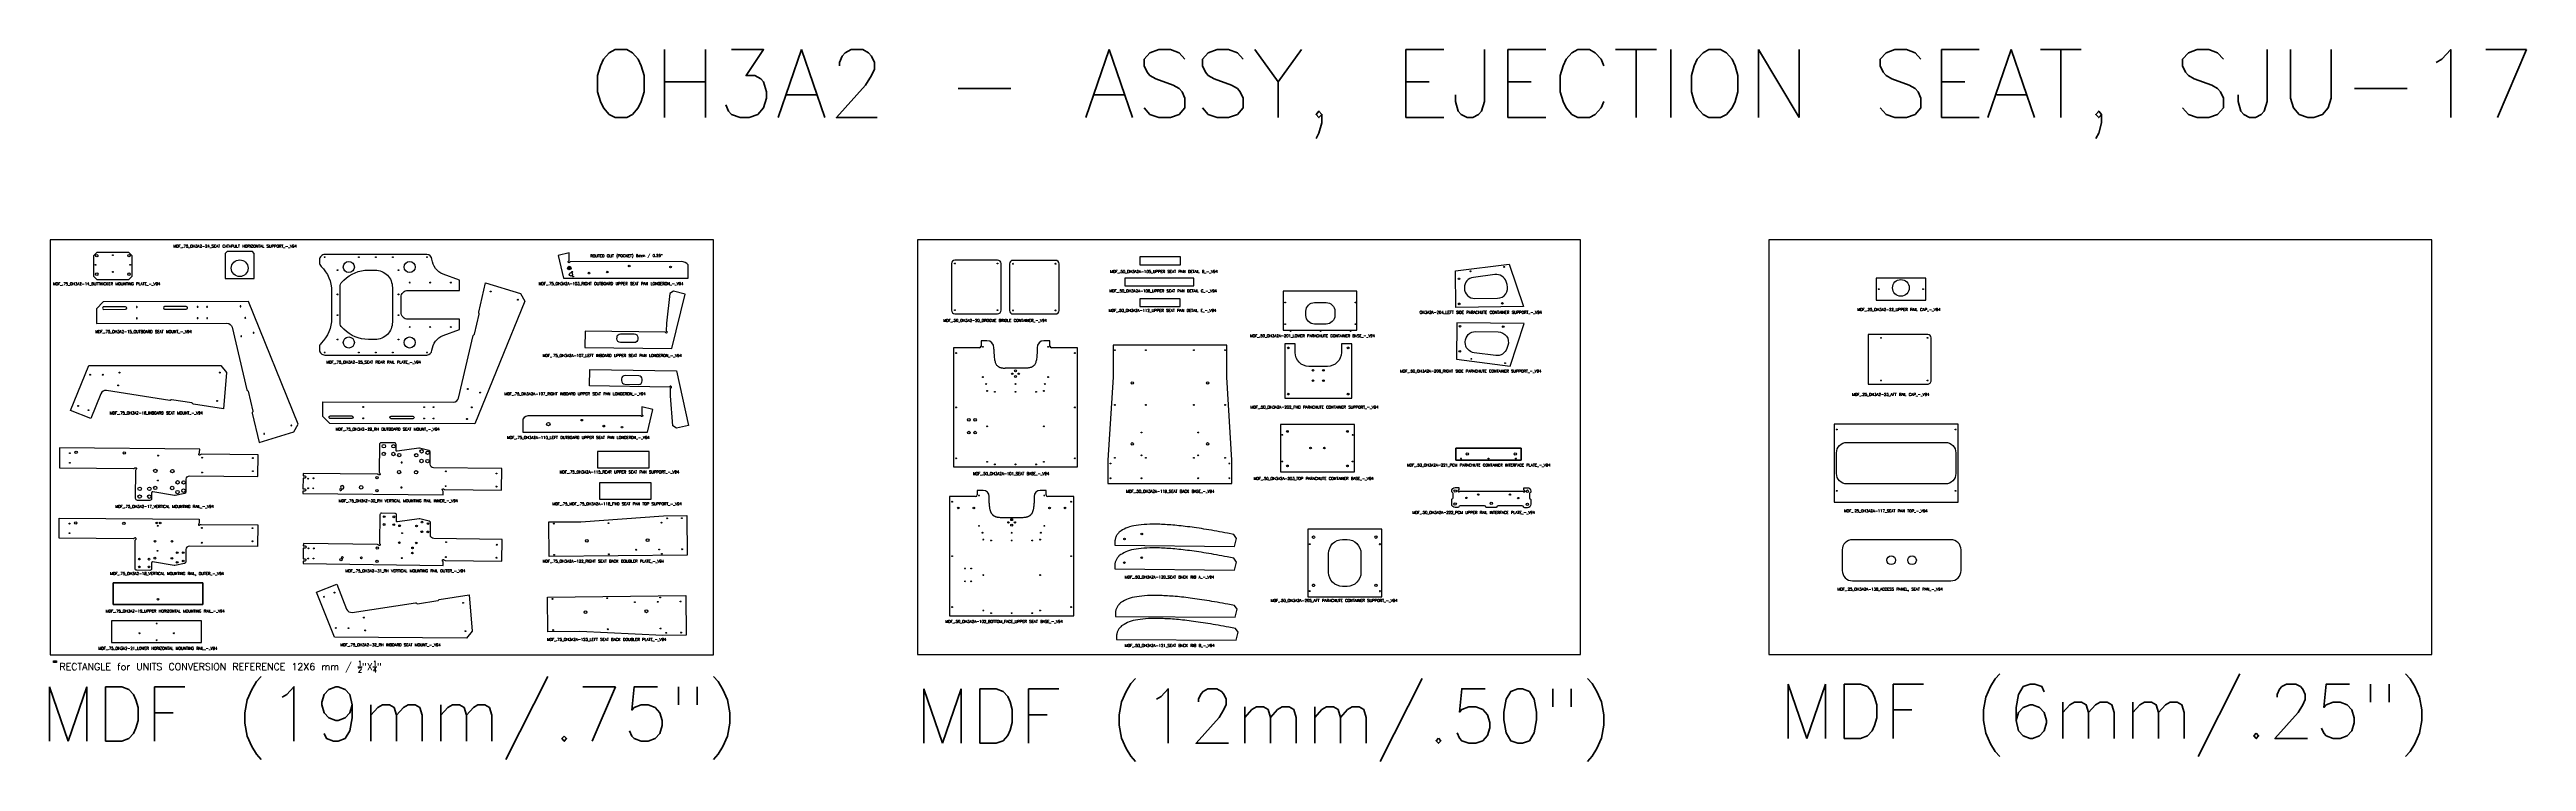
# Model space of a CAD drawing. Header units: millimetres. Extents: x 2758 to 41047, y 670 to 17125.
# Drawn here: x 12889 to 21997, y 810 to 3425 of the extents above; entities that cross this region are included whole.
import ezdxf

# ---------------------------------------------------------------- set-up
doc = ezdxf.new("R2010")
doc.units = ezdxf.units.MM
doc.styles.get("Standard").update_dxf_attribs({"font": 'txt.shx'})

msp = doc.modelspace()

# ---------------------------------------------------------------- linework, layer by layer
for p, q in [((16307.9, 2329.1), (16212.6, 2329.1)), ((16212.6, 2329.1), (16212.6, 1891.3)), ((16335.9, 2354.9), (16314.2, 2354.9)), ((16314.2, 2354.9), (16314.2, 2335.5)), ((16361.3, 2324.4), (16361.3, 2329.5)), ((16520.1, 2329.5), (16520.1, 2324.4)), ((16567.2, 2354.9), (16545.5, 2354.9)), ((16567.2, 2335.5), (16567.2, 2354.9)), ((16668.8, 2329.1), (16573.6, 2329.1)), ((16668.8, 1891.3), (16668.8, 2329.1)), ((16478.8, 2254.6), (16402.6, 2254.6)), ((18299.9, 1960.5), (18059.9, 1960.5)), ((18059.9, 1960.5), (18059.9, 1915.8)), ((18059.9, 1915.8), (18077.8, 1915.8)), ((18077.2, 1916.1), (18081.3, 1916.1)), ((18080.6, 1915.8), (18299.9, 1915.8)), ((18299.9, 1915.8), (18299.9, 1960.5)), ((16212.6, 1891.3), (16668.8, 1891.3)), ((16293.8, 1782.7), (16198.6, 1782.7)), ((16198.6, 1782.7), (16198.6, 1345)), ((16321.9, 1805.3), (16300.2, 1805.3)), ((16300.2, 1805.3), (16300.2, 1789.1)), ((16344.1, 1778), (16344.1, 1783.1)), ((16509.2, 1783.1), (16509.2, 1778)), ((16553.2, 1805.3), (16531.5, 1805.3)), ((16553.2, 1789.1), (16553.2, 1805.3)), ((16654.8, 1782.7), (16559.5, 1782.7)), ((16654.8, 1345), (16654.8, 1782.7)), ((16464.8, 1705), (16388.6, 1705)), ((17243.7, 1643.3), (17219.8, 1648)), ((17253.3, 1629.1), (17243.7, 1643.3)), ((16806.2, 1614.7), (16806.1, 1604.1)), ((16806.1, 1604.1), (17246.1, 1599.6)), ((17243.3, 1556.3), (17219.4, 1561)), ((17252.9, 1542.1), (17243.3, 1556.3)), ((17246.1, 1599.6), (17253.3, 1629.1)), ((16805.7, 1527.7), (16805.6, 1517.1)), ((16805.6, 1517.1), (17245.7, 1512.6)), ((17245.7, 1512.6), (17252.9, 1542.1)), ((17245.7, 1382.7), (17221.8, 1387.3)), ((17255.4, 1368.5), (17245.7, 1382.7)), ((17248.3, 1339), (17255.4, 1368.5)), ((16198.6, 1345), (16654.8, 1345)), ((16808.3, 1352.4), (16808.2, 1341.7)), ((16808.2, 1341.7), (17248.3, 1339)), ((17249.6, 1298.2), (17225.7, 1302.8)), ((17259.3, 1284.1), (17249.6, 1298.2)), ((17252.2, 1254.5), (17259.3, 1284.1)), ((16812.2, 1267.9), (16812.2, 1257.2)), ((16812.2, 1257.2), (17252.2, 1254.5))]:
    msp.add_line(p, q)
at = {"color": 0, "linetype": 'ByBlock', "lineweight": -2}
for points in [[(15330, 1201.7), (15330, 2725.7), (12891.6, 2725.7), (12891.6, 1201.7)], [(18518.3, 1202), (18518.3, 2726), (16079.9, 2726), (16079.9, 1202)], [(21649.1, 1202), (21649.1, 2726), (19210.7, 2726), (19210.7, 1202)]]:
    msp.add_lwpolyline(points, close=True, dxfattribs=at)
for points in [[(13193, 2592.9), (13193, 2666.4), (13180.3, 2679.1), (13063, 2679.1), (13050.3, 2666.4), (13050.3, 2592.9), (13063, 2580.2), (13180.3, 2580.2)], [(13634.7, 2682.3), (13541.5, 2682.3), (13535.1, 2675.9), (13535.1, 2583.4), (13641.1, 2583.4), (13641.1, 2675.9)], [(17047.4, 2663.1), (16898.2, 2663), (16898.2, 2634.4), (17047.4, 2634.5)], [(17096.1, 2556.9), (17096.1, 2585.5), (16843.1, 2585.5), (16843.1, 2556.9)], [(18058.9, 2611.5), (18256.6, 2636.9), (18308.6, 2480.4), (18060.4, 2477.7)], [(19787.5, 2504.7), (19787.5, 2584.4), (19605.3, 2584.4), (19605.3, 2504.7)], [(17046.6, 2509.2), (16897.4, 2509), (16897.4, 2480.4), (17046.6, 2480.6)], [(17424.5, 2394.4), (17695.8, 2394.4), (17695.8, 2537.1), (17424.5, 2537.1)], [(18061.9, 2287.4), (18259.6, 2262), (18311.6, 2418.5), (18063.4, 2421.2)], [(16780.5, 1916.9), (16780.5, 1830.8), (17236.7, 1830.8), (17236.7, 1916.9), (17217.6, 2221.7), (17217.6, 2339.4), (16799.5, 2339.4), (16799.5, 2221.7)], [(17686.7, 2047.4), (17415.4, 2047.4), (17415.4, 1873.4), (17686.7, 1873.4)], [(19450.9, 2048.3), (19450.9, 1762.5), (19907.1, 1762.5), (19907.1, 2048.3)], [(15093.2, 1888.3), (15093.2, 1948.6), (14903.8, 1948.6), (14903.8, 1888.3)], [(18059.9, 1915.8), (18059.9, 1960.5), (18299.9, 1960.5), (18299.9, 1915.8)], [(15100.6, 1772.8), (15100.6, 1833.2), (14911.1, 1833.2), (14911.1, 1772.8)], [(14725.5, 1562.3), (14724.3, 1689.3), (14842, 1690.3), (15146.6, 1712.1), (15232.7, 1712.9), (15234, 1566.9)], [(17515.9, 1414.6), (17787.3, 1414.6), (17787.3, 1662.8), (17515.9, 1662.8)], [(13453.1, 1466.2), (13122.2, 1466.2), (13122.2, 1386.4), (13453.1, 1386.4)], [(13122.2, 1466.2), (13453.1, 1466.2), (13453.1, 1386.4), (13122.2, 1386.4)], [(14721.3, 1285.7), (14719.6, 1412.7), (15228.1, 1419.6), (15230.1, 1273.6), (15144, 1272.4), (14839, 1287.3)], [(13448.2, 1325.9), (13117.2, 1325.9), (13117.2, 1246.1), (13448.2, 1246.1)], [(12902.8, 1178.7), (12914.8, 1178.7), (12914.8, 1172.7), (12902.8, 1172.7)]]:
    msp.add_lwpolyline(points, close=True)
for points in [[(14181.4, 2459.6), (14181.4, 2514.7, -0.414214), (14206.8, 2540.1), (14396.4, 2540.1), (14396.4, 2578.2), (14336.6, 2600, -0.291975), (14295, 2654.2, 0.389411), (14276.1, 2671.7), (13900.6, 2671.7, 0.414214), (13881.5, 2652.6), (13881.5, 2642, 0.203092), (13887.3, 2628.3, -0.203092), (13926, 2537.1), (13926, 2437.2, -0.203092), (13887.3, 2346, 0.203092), (13881.5, 2332.3), (13881.5, 2321.7, 0.414214), (13900.6, 2302.6), (14276.1, 2302.6, 0.389411), (14295, 2320, -0.291975), (14336.6, 2374.3), (14396.4, 2396.1), (14396.4, 2434.2), (14206.8, 2434.2, -0.414214)], [(14778.5, 2584.5), (15237, 2585.5), (15236.9, 2633.7, 0.22916), (15212, 2645.7), (14802.4, 2644.9, -2.414214), (14799.2, 2648.1), (14799.2, 2677.8), (14758.9, 2668.3)], [(16374.8, 2651.2), (16218.1, 2651.2, 0.414214), (16205.4, 2638.5), (16205.4, 2467, 0.414214), (16218.1, 2454.3), (16374.8, 2454.3, 0.414214), (16387.5, 2467), (16387.5, 2638.5, 0.414214)], [(16588.2, 2650.2), (16431.5, 2650.2, 0.414214), (16418.8, 2637.5), (16418.8, 2466.1, 0.414214), (16431.5, 2453.4), (16588.2, 2453.4, 0.414214), (16600.9, 2466.1), (16600.9, 2637.5, 0.414214)], [(14446.7, 2374.2, -0.298216), (14449.2, 2376.6, 0.298216), (14451.7, 2379), (14469.1, 2453.2, 0.298217), (14467.9, 2456.4, -0.298214), (14466.8, 2459.7), (14492.3, 2568.4), (14620.5, 2529.2), (14636, 2500.2), (14452.8, 2050), (13919.4, 2051.4), (13894, 2076.8), (13894.2, 2131.2), (14374.1, 2130, 0.348806), (14392.7, 2144.7)], [(13961.4, 2567.4), (13971.3, 2577.3, -0.198912), (14061.1, 2614.5), (14086.1, 2614.5, -0.414214), (14149.6, 2551), (14149.6, 2423.3, -0.414214), (14086.1, 2359.8), (14061.1, 2359.8, -0.198912), (13971.3, 2397), (13961.4, 2406.9, -0.198912), (13957.7, 2415.8), (13957.7, 2558.5, -0.198912)], [(18091.3, 2549.8), (18091.4, 2547.9, 0.414214), (18129.9, 2510.2), (18212.6, 2511.1, 0.508159), (18248.3, 2561.2), (18244.6, 2572.3, 0.358724), (18203.6, 2598.1), (18124.6, 2588, 0.380425)], [(13613.8, 2175, 0.298216), (13616.3, 2172.6, -0.298216), (13618.9, 2170.2), (13636.3, 2096, -0.298217), (13635.1, 2092.7, 0.298214), (13633.9, 2089.5), (13659.5, 1980.8), (13787.7, 2019.9), (13803.2, 2049), (13619.9, 2499.2), (13086.5, 2497.8), (13061.2, 2472.3), (13061.3, 2417.9), (13541.3, 2419.2, -0.348806), (13559.9, 2404.5)], [(13088.5, 2470.4), (13167.9, 2470.6, 0.9995), (13167.8, 2480.1), (13088.5, 2479.9, 1.0005)], [(13211.2, 2479.1, 1.002295), (13208, 2479.1, 1.002295)], [(13312.1, 2471), (13391.5, 2471.2, 1.0005), (13391.5, 2480.7), (13312.1, 2480.5, 0.9995)], [(13431.6, 2479.6, 1), (13434.8, 2479.7, 1)], [(13466.6, 2479.7, 1), (13469.7, 2479.7, 1)], [(13592.7, 2481.5, 1.002295), (13589.6, 2481.5, 1.002295)], [(14512.4, 2536.2, -1.002295), (14509.3, 2536.2, -1.002295)], [(14609.3, 2505.7, -1), (14612.4, 2505.7, -1)], [(15169.1, 2528.9), (15157.1, 2419.5), (15156.7, 2389.8, -2.414214), (15153.5, 2386.6), (14858.3, 2390), (14857.6, 2329.7), (15176.8, 2326), (15225.9, 2526.6), (15182.7, 2537.1)], [(17583.2, 2416.2), (17540.4, 2416.2, -0.414214), (17508.7, 2447.9), (17508.7, 2463.7, -0.414214), (17540.4, 2495.4), (17583.2, 2495.4, -0.414214), (17615, 2463.7), (17615, 2447.9, -0.414214)], [(13211.3, 2437.4, 1.002295), (13208.1, 2437.4, 1.002295)], [(13431.7, 2437.9, 1), (13434.9, 2438, 1)], [(13466.7, 2438, 1), (13469.8, 2438, 1)], [(13595.3, 2371.5, 1.002295), (13592.1, 2371.5, 1.002295)], [(13610.1, 2438.8, 1.002295), (13606.9, 2438.8, 1.002295)], [(13640.7, 2384.6, 1.002295), (13637.6, 2384.6, 1.002295)], [(14988.3, 2380.6), (15039.1, 2380, -0.414214), (15051.7, 2367.2), (15051.6, 2360.8, -0.414214), (15038.8, 2348.3), (14988, 2348.8, -0.414214), (14975.4, 2361.7), (14975.5, 2368, -0.414214)], [(18094.3, 2349.2), (18094.4, 2351, -0.414214), (18132.9, 2388.7), (18215.6, 2387.8, -0.508159), (18251.3, 2337.7), (18247.6, 2326.6, -0.358724), (18206.6, 2300.8), (18127.6, 2310.9, -0.380425)], [(19576.1, 2196.1), (19793.5, 2196.1, 0.45804), (19807.9, 2208.8), (19807.9, 2365.6, 0.371185), (19795.2, 2378.3), (19576.1, 2378.3)], [(17677, 2143.7), (17677, 2343.5), (17638.9, 2343.5), (17638.9, 2311.8, -0.414214), (17588.1, 2261), (17519.7, 2261, -0.414214), (17468.9, 2311.8), (17468.9, 2343.5), (17430.8, 2343.5), (17430.8, 2143.7)], [(13415, 2124.4, 0.298217), (13412.5, 2126.7), (13337.2, 2138.5, 0.298217), (13334, 2137.1, -0.298217), (13330.8, 2135.6), (13097.9, 2172.2, 0.348806), (13077.3, 2160.5), (13040.5, 2069.3), (12966.5, 2099.2), (13032.9, 2263.5), (13518.9, 2263.5), (13540, 2238.2), (13527.9, 2104.7), (13417.6, 2122, -0.298217)], [(15181.2, 2042.4), (15172, 2152.1), (15172.5, 2181.8, 2.414214), (15169.4, 2185.1), (14874.1, 2189.5), (14875, 2249.9), (15194.3, 2245), (15238, 2043.2), (15194.5, 2033.8)], [(15004.4, 2195.5), (15055.2, 2194.7, 0.414214), (15068.1, 2207.2), (15068.2, 2213.6, 0.414214), (15055.7, 2226.5), (15004.9, 2227.2, 0.414214), (14992, 2214.7), (14991.9, 2208.4, 0.414214)], [(14044.1, 2111.8, -1.002295), (14040.9, 2111.8, -1.002295)], [(14264.6, 2111.2, -1), (14267.7, 2111.2, -1)], [(14299.5, 2111.1, -1), (14302.7, 2111.1, -1)], [(14428.1, 2177.7, -1.002295), (14425, 2177.7, -1.002295)], [(14442.9, 2110.4, -1.002295), (14439.8, 2110.4, -1.002295)], [(14473.6, 2164.6, -1.002295), (14470.4, 2164.6, -1.002295)], [(14629.6, 2019.1), (15088, 2018.8), (15107.6, 2102.6), (15067.3, 2112), (15067.2, 2082.3, -2.414214), (15064.1, 2079.2), (14654.5, 2079.4, 0.22916), (14629.6, 2067.4)], [(13679.6, 2013, 1.002295), (13676.4, 2012.9, 1.002295)], [(13776.4, 2043.4, 1), (13779.6, 2043.4, 1)], [(13921.3, 2078.8), (14000.7, 2078.6, -0.9995), (14000.7, 2069.1), (13921.3, 2069.3, -1.0005)], [(14044, 2070.1, -1.002295), (14040.8, 2070.1, -1.002295)], [(14145, 2078.2), (14224.4, 2078, -1.0005), (14224.3, 2068.5), (14145, 2068.7, -0.9995)], [(14264.5, 2069.5, -1), (14267.6, 2069.5, -1)], [(14299.4, 2069.5, -1), (14302.6, 2069.4, -1)], [(14425.6, 2067.7, -1.002295), (14422.4, 2067.7, -1.002295)], [(17420.1, 2009.3, -1), (17423.3, 2009.3, -1)], [(17437.6, 2022, -1), (17443.9, 2022, -1)], [(17658.2, 2022, -1), (17664.5, 2022, -1)], [(17679, 2009.1, -1), (17682.2, 2009.1, -1)], [(13205, 1878.6), (13204.2, 1776.4, 0.414214), (13210.5, 1770), (13258.8, 1769.6, 0.414214), (13265.2, 1775.9), (13265.4, 1797.6, -0.461006), (13269.1, 1800.7), (13348.5, 1787.4, 0.096289), (13350.9, 1787.5), (13386.2, 1795.3, 0.349216), (13391.1, 1801.5), (13391.5, 1846.1, -0.414214), (13404.3, 1858.7), (13655.1, 1856.7), (13655.7, 1936.5), (13447.8, 1938.2, 0.213422), (13443, 1936.1, -1.05728), (13438.6, 1940.6, 0.213422), (13440.8, 1945.3), (13440.9, 1957.3), (12925.7, 1961.4), (12925.1, 1887.9), (13198, 1885.8, 0.213422), (13202.7, 1887.8, -1.05728), (13207.2, 1883.3, 0.213422)], [(13821.1, 1859.3), (13827.5, 1859.2, -1), (13827.4, 1850.5), (13821, 1850.5), (13820.7, 1811.2), (13827, 1811.2, -1), (13826.9, 1802.4), (13820.6, 1802.5), (13820.5, 1794.2), (14335.7, 1789.3), (14335.8, 1801.3, 0.213422), (14333.7, 1806, -1.05728), (14338.2, 1810.5, 0.213422), (14342.9, 1808.3), (14550.9, 1806.4), (14551.6, 1886.2), (14300.8, 1888.5, -0.414214), (14288.2, 1901.3), (14288.6, 1946, 0.349216), (14283.8, 1952.2), (14248.7, 1960.7, 0.096289), (14246.3, 1960.8), (14166.6, 1948.9, -0.461006), (14163, 1952.1), (14163.2, 1973.8, 0.414214), (14156.9, 1980.2), (14108.6, 1980.6, 0.414214), (14102.2, 1974.3), (14101.2, 1872.1, 0.213422), (14103.3, 1867.3, -1.05728), (14098.8, 1862.9, 0.213422), (14094.1, 1865.1), (13821.2, 1867.6)], [(17420.1, 1911.5, -1), (17423.3, 1911.5, -1)], [(17522.5, 1961, -1), (17528.8, 1961, -1)], [(17573.3, 1961, -1), (17579.6, 1961, -1)], [(17678.8, 1911.3, -1), (17682, 1911.3, -1)], [(19497.8, 1981.6), (19860.2, 1981.6, -0.414214), (19898.3, 1943.5), (19898.3, 1867.3, -0.414214), (19860.2, 1829.2), (19497.8, 1829.2, -0.414214), (19459.7, 1867.3), (19459.7, 1943.5, -0.414214)], [(13960.1, 1813.1, 3.781747), (13963.7, 1810.8, 5.711105)], [(14183.8, 1906.1, 1.298347), (14183.7, 1909.1, 1.298347)], [(17437.6, 1895.2, -1), (17443.9, 1895.2, -1)], [(17658.2, 1895.2, -1), (17664.5, 1895.2, -1)], [(14182.9, 1814.6, 1.297985), (14182.9, 1817.7, 1.297985)], [(18334.1, 1797.7, 0.298217), (18331.2, 1793.4), (18331.2, 1777.5, 0.298217), (18334, 1773.1, -0.298217), (18335.9, 1770.2), (18335.9, 1754.3, -0.414214), (18323.2, 1741.6), (18313.1, 1741.6, -0.317837), (18310.1, 1743.8, 0.317837), (18304.1, 1748), (18215.7, 1748.2, 0.317837), (18209.7, 1744, -0.317837), (18206.7, 1741.9), (18173.8, 1742, -0.317837), (18170.8, 1744.1, 0.317837), (18164.9, 1748.4), (18076.4, 1748.6, 0.317837), (18070.4, 1744.3, -0.317837), (18067.4, 1742.2), (18057.4, 1742.3, -0.414214), (18044.7, 1755), (18044.7, 1770.9, -0.298217), (18046.6, 1773.8, 0.298217), (18049.5, 1778.2), (18049.5, 1794, 0.298217), (18046.7, 1798.4, -0.298217), (18044.8, 1801.3), (18044.8, 1803, -0.414214), (18057.5, 1815.7), (18070.4, 1815.7), (18070.4, 1806.2, 2.414214), (18073.6, 1803), (18307.2, 1802.4, 2.414214), (18310.4, 1805.6), (18310.4, 1815.1), (18323.3, 1815.1, -0.414214), (18336, 1802.3), (18336, 1800.6, -0.298217)], [(13257.7, 1511.4), (13209.4, 1511.7, -0.414214), (13203.1, 1518.1), (13203.7, 1620.3, -0.213422), (13205.9, 1625, 1.05728), (13201.4, 1629.5, -0.213422), (13196.7, 1627.5), (12923.8, 1629.2), (12924.3, 1702.7), (13439.4, 1699.3), (13439.4, 1687.4, -0.213422), (13437.2, 1682.7, 1.05728), (13441.7, 1678.2, -0.213422), (13446.4, 1680.3), (13654.4, 1678.9), (13653.9, 1599.1), (13403, 1600.7, 0.414214), (13390.2, 1588.1), (13389.9, 1543.5, -0.349216), (13385, 1537.3), (13349.8, 1529.4, -0.096289), (13347.4, 1529.3), (13267.9, 1542.5, 0.461006), (13264.2, 1539.4), (13264, 1517.7, -0.414214)], [(13828.3, 1601.6, -1), (13828.2, 1592.8), (13821.8, 1592.9), (13821.2, 1553.6), (13827.6, 1553.5, -1), (13827.4, 1544.8), (13821.1, 1544.9), (13821, 1536.6), (14336.1, 1528.9), (14336.3, 1540.9, 0.213422), (14334.2, 1545.7, -1.05728), (14338.8, 1550.1, 0.213422), (14343.5, 1547.9), (14551.4, 1544.8), (14552.6, 1624.6), (14301.8, 1628.3, -0.414214), (14289.3, 1641.2), (14289.9, 1685.8, 0.349216), (14285.1, 1692.1), (14250.1, 1700.7, 0.096289), (14247.7, 1700.9), (14167.9, 1689.4, -0.461006), (14164.3, 1692.6), (14164.6, 1714.3, 0.414214), (14158.4, 1720.7), (14110.1, 1721.5, 0.414214), (14103.6, 1715.2), (14102.1, 1613, 0.213422), (14104.2, 1608.2, -1.05728), (14099.6, 1603.8, 0.213422), (14094.9, 1606), (13822.1, 1610), (13821.9, 1601.7)], [(17523.9, 1607.6, -1.002295), (17520.7, 1607.6, -1.002295)], [(17541.3, 1633.5, -1.001281), (17532.6, 1633.5, -1.001281)], [(17711.1, 1573.9), (17711.1, 1503.5, -0.414214), (17660.3, 1452.7), (17642.9, 1452.7, -0.414214), (17592.1, 1503.5), (17592.1, 1573.9, -0.414214), (17642.9, 1624.7), (17660.3, 1624.7, -0.414214)], [(17761.9, 1633.5, -1), (17770.6, 1633.5, -1)], [(17782.5, 1607.6, -1.000867), (17779.3, 1607.6, 1)], [(19480.7, 1510.4, 0.414214), (19518, 1473.1), (19880.4, 1473.1, 0.414214), (19917.8, 1510.4), (19917.8, 1586.6, 0.414214), (19880.4, 1624), (19518, 1624, 0.414214), (19480.7, 1586.6)], [(14321.9, 1404.9), (14432.4, 1421.3), (14443.4, 1287.8), (14422.1, 1262.6), (13936.1, 1266.4), (13871, 1431.3), (13945.2, 1460.6), (13981.3, 1369.1, 0.348806), (14001.8, 1357.2), (14235, 1392, -0.298217), (14238.2, 1390.5, 0.298217), (14241.4, 1389), (14316.7, 1400.3, 0.298217), (14319.3, 1402.6, -0.298217)], [(17541.3, 1456.6, -1.001281), (17532.6, 1456.6, -1.001281)], [(17761.9, 1456.6, -1), (17770.6, 1456.6, -1)], [(17523.9, 1435.5, -1.002295), (17520.7, 1435.5, -1.002295)]]:
    msp.add_lwpolyline(points, format="xyb", close=True)
msp.add_lwpolyline([(17779.3, 1435.5, 1), (17782.5, 1435.5)], format="xyb")
for centre, radius in [((13062.5, 2667.9), 4.56), ((13121.6, 2669.4), 1.59), ((13180.8, 2667.9), 4.56), ((13588.1, 2621.5), 30.8), ((13900.6, 2662.1), 1.59), ((13989.3, 2625.7), 20.3), ((14026, 2662.1), 1.59), ((14088.7, 2662.1), 1.59), ((14151.4, 2662.1), 1.59), ((14213, 2625.7), 20.3), ((14276.8, 2662.1), 1.59), ((13058.1, 2633.7), 1.59), ((13062.5, 2599.5), 4.56), ((13121.6, 2607.9), 1.59), ((13180.8, 2599.5), 4.56), ((13185.1, 2633.7), 1.59), ((13948.2, 2614.5), 1.59), ((14171.8, 2614.5), 1.59), ((14213.1, 2568.7), 1.59), ((14288.9, 2568.7), 1.59), ((14364.7, 2568.7), 1.59), ((14806, 2598.8), 6.35), ((14810.7, 2607.7), 1.73), ((14814.1, 2591), 1.73), ((14872.6, 2603.5), 2.98), ((14872.8, 2603.5), 2.98), ((14939.7, 2607.3), 2.98), ((15020.3, 2629.3), 2.98), ((15172.3, 2626), 2.98), ((16218.1, 2639), 1.59), ((16374.8, 2639), 1.59), ((16431.5, 2638), 1.59), ((16588.2, 2638), 1.59), ((18071.4, 2582.5), 2.98), ((18113.9, 2610.2), 1.59), ((18238, 2626.1), 1.59), ((19696.4, 2549.1), 30.8), ((13948.2, 2525.2), 1.59), ((14171.8, 2525.2), 1.59), ((16218.1, 2467.5), 1.59), ((16374.8, 2467.5), 1.59), ((16431.5, 2466.6), 1.59), ((16588.2, 2466.6), 1.59), ((17432.5, 2495.4), 1.59), ((17691.2, 2495.4), 1.59), ((18072.4, 2490.5), 2.98), ((18231.1, 2492.3), 2.98), ((19614.8, 2544.5), 1.59), ((19777.9, 2544.5), 1.59), ((13948.2, 2449), 1.59), ((13989.3, 2348.6), 20.3), ((14171.8, 2449), 1.59), ((14213, 2348.6), 20.3), ((14213.1, 2405.6), 1.59), ((14288.9, 2405.6), 1.59), ((14364.7, 2405.6), 1.59), ((17432.5, 2416.2), 1.59), ((17451.5, 2390.8), 1.59), ((17561.8, 2390.8), 1.59), ((17672.1, 2390.8), 1.59), ((17691.2, 2416.2), 1.59), ((18075.4, 2408.4), 2.98), ((18234.1, 2406.6), 2.98), ((13900.6, 2312.1), 1.59), ((13948.2, 2359.8), 1.59), ((14026, 2312.1), 1.59), ((14088.7, 2312.1), 1.59), ((14151.4, 2312.1), 1.59), ((14171.8, 2359.8), 1.59), ((14276.8, 2312.1), 1.59), ((16222.1, 2309.9), 1.59), ((16320.6, 2332.7), 1.59), ((16560.9, 2332.7), 1.59), ((16659.3, 2309.9), 1.59), ((16805.9, 2320.3), 1.59), ((16920.2, 2320.3), 1.59), ((17097, 2320.3), 1.59), ((17211.3, 2320.3), 1.59), ((17443.8, 2328.7), 3.17), ((17664, 2328.7), 3.18), ((18074.4, 2316.4), 2.98), ((18116.9, 2288.7), 1.59), ((19623.3, 2365.6), 1.59), ((19794.7, 2365.6), 1.59), ((13038.4, 2230.2), 1.59), ((13084.5, 2230.2), 1.59), ((13141.3, 2191.1), 1.59), ((13146.3, 2238.1), 1.59), ((13514.6, 2238.1), 1.59), ((16320.6, 2221.5), 1.59), ((16333.3, 2196.1), 1.59), ((16428.6, 2233.9), 2.46), ((16440.7, 2244.1), 3.57), ((16440.7, 2223.8), 3.57), ((16440.7, 2196.1), 1.59), ((16452.8, 2233.9), 2.46), ((16548.2, 2196.1), 1.59), ((16560.9, 2221.5), 1.59), ((16870, 2199.9), 4.36), ((17147.1, 2199.9), 4.36), ((17534.8, 2246.5), 3.17), ((17534.8, 2208.4), 3.17), ((17572.9, 2246.5), 3.18), ((17572.9, 2208.4), 3.18), ((18241, 2272.8), 1.59), ((19623.3, 2208.8), 1.59), ((19794.7, 2208.8), 1.59), ((12993.6, 2115.6), 1.59), ((13032.3, 2100), 1.59), ((13505.1, 2134), 1.59), ((16222.1, 2110.2), 1.59), ((16336.4, 2170.7), 1.59), ((16365, 2167.6), 1.59), ((16440.7, 2167.6), 1.59), ((16516.4, 2167.6), 1.59), ((16545, 2170.7), 1.59), ((16659.3, 2110.2), 1.59), ((16805.9, 2119.3), 1.59), ((16920.2, 2119.3), 1.59), ((17097, 2119.3), 1.59), ((17211.3, 2119.3), 1.59), ((17443.8, 2159.2), 3.17), ((17664, 2159.2), 3.18), ((14723, 2048.8), 6.35), ((14846.2, 2063.3), 2.98), ((14926.8, 2041.4), 2.98), ((14993.7, 2037.6), 2.98), ((16269, 2064.6), 4.76), ((16269, 2017.6), 4.76), ((16292, 2064.6), 4.76), ((16292, 2017.6), 4.76), ((16336.4, 2040.6), 1.59), ((16545, 2040.6), 1.59), ((16904.3, 2018.2), 1.59), ((17112.8, 2018.2), 1.59), ((19460.4, 2029.2), 1.59), ((19897.5, 2029.2), 1.59), ((12963.6, 1942), 1.59), ((12986.7, 1944.6), 4.36), ((13163.5, 1943.2), 4.36), ((13288, 1933.1), 1.59), ((13450.1, 1925.5), 1.59), ((13636.6, 1924), 1.59), ((14117.7, 1939.3), 6.35), ((14118, 1967.8), 6.35), ((14153.3, 1938.9), 6.35), ((14153.6, 1967.5), 6.35), ((14174.8, 1935), 6.35), ((14237.2, 1934.4), 6.35), ((14256.6, 1913.2), 6.35), ((14256.9, 1948.9), 6.35), ((14278.8, 1913), 6.35), ((14279.1, 1943.6), 6.35), ((16222.1, 1923.1), 1.59), ((16659.3, 1923.1), 1.59), ((16805.9, 1924.7), 1.59), ((16870, 1976.3), 4.36), ((16904.3, 1934), 1.59), ((16920.2, 1924.7), 1.59), ((17097, 1924.7), 1.59), ((17112.8, 1934), 1.59), ((17147.1, 1976.3), 4.36), ((17211.3, 1924.7), 1.59), ((18078.9, 1922.2), 1.59), ((18101.7, 1939.5), 4.36), ((18101.7, 1939.5), 4.36), ((18179.9, 1922.2), 1.59), ((18278.6, 1939.5), 4.36), ((18278.6, 1939.5), 4.36), ((18280.8, 1922.2), 1.59), ((12963.3, 1906.7), 1.59), ((13278, 1876.8), 6.35), ((13287.3, 1841.7), 1.59), ((13340.4, 1876.3), 6.35), ((13359.6, 1834.8), 6.35), ((13381.9, 1834.6), 6.35), ((13449.7, 1871.1), 1.59), ((13636.2, 1875.9), 1.59), ((13840.1, 1848.4), 1.59), ((13859.6, 1849.9), 1.59), ((14034.9, 1816.4), 6.35), ((14093.2, 1852.4), 4.36), ((14174.2, 1872.6), 6.35), ((14236.6, 1872), 6.35), ((14345.5, 1821), 1.59), ((14346, 1875.4), 1.59), ((14532.4, 1867.3), 1.59), ((16336.4, 1910.4), 1.59), ((16365, 1900.9), 1.59), ((16440.7, 1900.9), 1.59), ((16516.4, 1900.9), 1.59), ((16545, 1910.4), 1.59), ((16790, 1904.2), 1.59), ((16790, 1849.9), 1.59), ((16904.3, 1849.9), 1.59), ((17112.8, 1849.9), 1.59), ((17227.1, 1904.2), 1.59), ((17227.1, 1849.9), 1.59), ((13220.1, 1782.6), 6.35), ((13220.4, 1811.2), 6.35), ((13255.7, 1782.3), 6.35), ((13255.9, 1810.9), 6.35), ((13277.5, 1814.4), 6.35), ((13339.9, 1813.9), 6.35), ((13359.4, 1799.1), 6.35), ((13381.6, 1804.1), 6.35), ((13839.7, 1813), 1.59), ((13858.8, 1812.9), 1.59), ((14092.8, 1804.3), 4.36), ((14532, 1819.3), 1.59), ((16208.1, 1763.6), 1.59), ((16230.3, 1740.9), 2.98), ((16287.5, 1740.9), 2.98), ((16306.5, 1786.3), 1.59), ((16546.8, 1786.3), 1.59), ((16565.9, 1740.9), 2.98), ((16623, 1740.9), 2.98), ((16645.3, 1763.6), 1.59), ((18057.4, 1755), 4.36), ((18057.5, 1803), 4.36), ((18099, 1777.5), 2.46), ((18142.4, 1790.1), 2.46), ((18190.3, 1757.8), 4.36), ((18258.9, 1789.8), 2.46), ((18289.5, 1777), 2.46), ((18323.2, 1754.3), 4.36), ((18323.3, 1802.4), 4.36), ((19460.4, 1803.8), 1.59), ((19897.5, 1803.8), 1.59), ((12962, 1648), 1.59), ((12962.2, 1683.4), 1.59), ((12985.3, 1686), 4.36), ((13162.1, 1684.8), 4.36), ((13282.9, 1685.7), 2.98), ((13286.6, 1674.9), 1.59), ((13295.6, 1685.6), 2.98), ((13448.8, 1667.5), 1.59), ((13635.2, 1666.3), 1.59), ((14119, 1680), 3.17), ((14119.4, 1708.6), 3.17), ((14154.6, 1679.5), 3.17), ((14155, 1708.1), 3.17), ((14176, 1675.5), 3.17), ((14185.2, 1648), 1.59), ((14238.4, 1674.5), 3.17), ((14257.7, 1653.3), 3.17), ((14258.2, 1688.9), 3.17), ((14279.9, 1652.9), 3.17), ((14280.4, 1683.5), 3.17), ((14743.4, 1683.1), 1.59), ((14944.4, 1684.9), 1.59), ((15139.1, 1686.7), 1.59), ((15159.4, 1702.7), 1.59), ((15213.7, 1703.2), 1.59), ((16306.5, 1675.2), 1.59), ((16319.2, 1649.8), 1.59), ((16414.6, 1687.5), 2.46), ((16426.7, 1697.7), 3.57), ((16426.7, 1677.4), 3.57), ((16426.7, 1649.8), 1.59), ((16438.8, 1687.5), 2.46), ((16534.1, 1649.8), 1.59), ((16546.8, 1675.2), 1.59), ((16905.2, 1645.1), 2.98), ((13219.2, 1552.9), 3.17), ((13254.7, 1552.7), 3.17), ((13276.3, 1556.3), 3.17), ((13276.7, 1618.6), 3.17), ((13286, 1583.5), 1.59), ((13338.7, 1555.9), 3.17), ((13339.1, 1618.2), 3.17), ((13358.4, 1576.7), 3.17), ((13380.4, 1546), 3.17), ((13380.6, 1576.6), 3.17), ((13448.4, 1613.1), 1.59), ((13634.9, 1618.3), 1.59), ((13840.3, 1555.3), 1.59), ((13841.3, 1592.4), 1.59), ((13859.3, 1555.1), 1.59), ((13860.4, 1592.1), 1.59), ((13960.4, 1550.4), 4.36), ((13965.6, 1558.7), 3.18), ((14035.5, 1557.6), 3.17), ((14093.3, 1545.2), 4.36), ((14094, 1593.3), 4.36), ((14175.1, 1613.1), 3.17), ((14183.9, 1556.6), 1.59), ((14223.2, 1575), 2.98), ((14223.5, 1594.1), 2.98), ((14237.5, 1612.2), 3.17), ((14346.1, 1560.5), 1.59), ((14346.9, 1614.9), 1.59), ((14532.6, 1557.8), 1.59), ((14533.3, 1605.8), 1.59), ((14744.5, 1568.8), 1.59), ((14864.4, 1620.1), 5.16), ((14945.5, 1570.6), 1.59), ((15046.4, 1587.4), 1.59), ((15088, 1622.1), 5.16), ((15130.6, 1588.2), 1.59), ((15140.1, 1572.4), 1.59), ((15214.7, 1588.9), 1.59), ((16208.1, 1563.8), 1.59), ((16322.4, 1624.4), 1.59), ((16351, 1621.2), 1.59), ((16426.7, 1621.2), 1.59), ((16502.4, 1621.2), 1.59), ((16531, 1624.4), 1.59), ((16645.3, 1563.8), 1.59), ((16841.6, 1626.9), 2.98), ((16904.8, 1558.1), 2.98), ((19661.1, 1548.5), 15.9), ((19737.3, 1548.5), 15.9), ((13219, 1524.3), 3.17), ((13254.6, 1524.1), 3.17), ((13358.2, 1541.1), 3.17), ((16255, 1518.2), 1.6), ((16255, 1471.2), 1.6), ((16278, 1471.2), 1.6), ((16278, 1518.2), 1.35), ((16322.4, 1494.2), 1.59), ((16531, 1494.2), 1.59), ((16841.1, 1539.9), 2.98), ((13287.6, 1405.5), 3.17), ((13287.6, 1405.5), 3.17), ((13898, 1414.6), 1.59), ((13936.8, 1429.9), 1.59), ((14409.3, 1392.2), 1.59), ((14738.7, 1406.6), 1.59), ((14939.7, 1409.3), 1.59), ((15041, 1394.8), 1.59), ((15083.4, 1361.1), 5.16), ((15125.2, 1396), 1.59), ((15134.3, 1412), 1.59), ((15209.3, 1397.1), 1.59), ((16208.1, 1376.7), 1.59), ((16645.3, 1376.7), 1.59), ((13219.2, 1280.5), 1.59), ((13282.7, 1316.2), 1.59), ((13346.2, 1280.5), 1.59), ((13941.9, 1299.7), 1.59), ((13987.9, 1299.3), 1.59), ((14045, 1338), 1.59), ((14049.7, 1290.9), 1.59), ((14418, 1288.1), 1.59), ((14740.3, 1292.3), 1.59), ((14859.8, 1358.1), 5.16), ((14941.3, 1295), 1.59), ((15135.9, 1297.7), 1.59), ((15156.6, 1282.1), 1.59), ((15210.9, 1282.8), 1.59), ((16322.4, 1364), 1.59), ((16351, 1354.5), 1.59), ((16426.7, 1354.5), 1.59), ((16502.4, 1354.5), 1.59), ((16531, 1364), 1.59), ((13282.7, 1254.7), 1.59)]:
    msp.add_circle(centre, radius)
at = {"color": 2}
msp.add_circle((14800, 2622.2), 6.35, dxfattribs=at)
at = {"linetype": 'Continuous'}
msp.add_circle((14800, 2622.2), 2.81, dxfattribs=at)
for centre, radius, start, end in [((16307.9, 2335.5), 6.35, 270, 0), ((16335.9, 2329.5), 25.4, 0, 90), ((16545.5, 2329.5), 25.4, 90, 180), ((16573.6, 2335.5), 6.35, 180, 270), ((16293.8, 1789.1), 6.35, 270, 0), ((16321.9, 1783.1), 22.2, 0, 90), ((16531.5, 1783.1), 22.2, 90, 180), ((16559.5, 1789.1), 6.35, 180, 270)]:
    msp.add_arc(centre, radius, start, end)
for centre, start, end in [((17780.9, 1607.6), 0.04965, 179.95035), ((17780.9, 1435.5), 360, 180)]:
    msp.add_arc(centre, 1.59, start, end, dxfattribs=at)
for points, weights in [([(16361.3, 2324.4), (16361.3, 2254.6), (16402.6, 2254.6)], [1, 1.5, 1]), ([(16520.1, 2324.4), (16520.1, 2254.6), (16478.8, 2254.6)], [1, 1.5, 1]), ([(18077.2, 1916.1), (18077.5, 1915.9), (18077.8, 1915.8)], [5.0649472237, 5.13848207353, 5.18924282481]), ([(18080.6, 1915.8), (18080.9, 1915.9), (18081.3, 1916.1)], [5.18924282481, 5.13848207353, 5.0649472237])]:
    msp.add_rational_spline(points, weights, degree=2)
for points, knots in [([(16388.6, 1705), (16386.5, 1705), (16384.4, 1705.1), (16382.4, 1705.2), (16381.3, 1705.3), (16380.3, 1705.4), (16379.3, 1705.5), (16378.2, 1705.6), (16377.2, 1705.7), (16376.2, 1705.9), (16375.2, 1706), (16374.1, 1706.2), (16373.1, 1706.5), (16372.1, 1706.7), (16371.1, 1706.9), (16370.1, 1707.2), (16369.6, 1707.4), (16369.1, 1707.6), (16368.6, 1707.7), (16368.1, 1707.9), (16367.6, 1708.1), (16367.2, 1708.3), (16366.2, 1708.7), (16365.2, 1709.1), (16364.3, 1709.6), (16363.4, 1710), (16362.5, 1710.6), (16361.6, 1711.1), (16361.2, 1711.4), (16360.8, 1711.7), (16360.3, 1712), (16359.9, 1712.4), (16359.5, 1712.7), (16359.1, 1713), (16358.3, 1713.7), (16357.6, 1714.4), (16356.9, 1715.1), (16356.1, 1715.9), (16355.5, 1716.7), (16354.8, 1717.5), (16354.5, 1717.9), (16354.2, 1718.4), (16353.9, 1718.8), (16353.6, 1719.2), (16353.4, 1719.7), (16353.1, 1720.1), (16352.8, 1720.6), (16352.6, 1721), (16352.3, 1721.5), (16352.1, 1721.9), (16351.8, 1722.4), (16351.6, 1722.8), (16351.1, 1723.8), (16350.7, 1724.7), (16350.3, 1725.7), (16350.1, 1726.2), (16349.9, 1726.6), (16349.7, 1727.1), (16349.6, 1727.6), (16349.4, 1728.1), (16349.2, 1728.6), (16348.9, 1729.6), (16348.6, 1730.6), (16348.3, 1731.6), (16348, 1732.6), (16347.8, 1733.6), (16347.5, 1734.6), (16347.1, 1736.6), (16346.7, 1738.7), (16346.4, 1740.7), (16346, 1742.8), (16345.8, 1744.8), (16345.5, 1746.9), (16345.4, 1747.9), (16345.3, 1749), (16345.2, 1750), (16345.1, 1751), (16345, 1752.1), (16344.9, 1753.1), (16344.8, 1755.2), (16344.7, 1757.3), (16344.5, 1759.3), (16344.4, 1761.4), (16344.4, 1763.5), (16344.3, 1765.6), (16344.2, 1769.7), (16344.1, 1773.9), (16344.1, 1778)], [0, 0, 0, 0, 0.00624633, 0.00624633, 0.00624633, 0.0093695, 0.0093695, 0.0093695, 0.01249267, 0.01249267, 0.01249267, 0.01561583, 0.01561583, 0.01561583, 0.018739, 0.018739, 0.018739, 0.02030058, 0.02030058, 0.02030058, 0.02186216, 0.02186216, 0.02186216, 0.02498533, 0.02498533, 0.02498533, 0.0281085, 0.0281085, 0.0281085, 0.02967008, 0.02967008, 0.02967008, 0.03123166, 0.03123166, 0.03123166, 0.03435483, 0.03435483, 0.03435483, 0.037478, 0.037478, 0.037478, 0.03903958, 0.03903958, 0.03903958, 0.04060116, 0.04060116, 0.04060116, 0.04216275, 0.04216275, 0.04216275, 0.04372433, 0.04372433, 0.04372433, 0.04684749, 0.04684749, 0.04684749, 0.04840908, 0.04840908, 0.04840908, 0.04997066, 0.04997066, 0.04997066, 0.05309383, 0.05309383, 0.05309383, 0.05621699, 0.05621699, 0.05621699, 0.06246333, 0.06246333, 0.06246333, 0.06870966, 0.06870966, 0.06870966, 0.07183282, 0.07183282, 0.07183282, 0.07495599, 0.07495599, 0.07495599, 0.08120232, 0.08120232, 0.08120232, 0.08744866, 0.08744866, 0.08744866, 0.09994132, 0.09994132, 0.09994132, 0.09994132]), ([(16509.2, 1778), (16509.2, 1773.9), (16509.2, 1767.6), (16508.8, 1759.3), (16508.5, 1754.1), (16508.2, 1750), (16507.8, 1745.9), (16507.1, 1740.7), (16506.1, 1735.6), (16505.1, 1731.6), (16504.3, 1729.1), (16503.6, 1727.1), (16502.9, 1725.2), (16502, 1723.3), (16501.1, 1721.5), (16500.3, 1720.1), (16499.5, 1718.8), (16498.2, 1717.1), (16496.6, 1715.1), (16494.7, 1713.3), (16493, 1712), (16491.3, 1710.8), (16489.1, 1709.5), (16486.7, 1708.4), (16484.8, 1707.7), (16482.8, 1707.1), (16480.2, 1706.4), (16477.2, 1705.8), (16474.1, 1705.4), (16470, 1705.1), (16466.9, 1705), (16464.8, 1705)], [0, 0, 0, 0, 0.01246329, 0.01869493, 0.02492657, 0.02804239, 0.03115822, 0.03738986, 0.0436215, 0.04673732, 0.04985314, 0.05141106, 0.05296897, 0.05608479, 0.0576427, 0.05920061, 0.06075852, 0.06231643, 0.06543225, 0.06854807, 0.07010598, 0.0716639, 0.07477972, 0.07789554, 0.07945345, 0.08101136, 0.08412718, 0.087243, 0.09035882, 0.09347465, 0.09970629, 0.09970629, 0.09970629, 0.09970629])]:
    msp.add_open_spline(points, degree=3, knots=knots)
for points in [[(17219.8, 1648), (16807.3, 1727.9), (16806.2, 1614.7)], [(17219.4, 1561), (16806.9, 1640.9), (16805.7, 1527.7)], [(17221.8, 1387.3), (16809, 1465.5), (16808.3, 1352.4)], [(17225.7, 1302.8), (16812.9, 1381.1), (16812.2, 1267.9)]]:
    msp.add_open_spline(points, degree=2)

# ---------------------------------------------------------------- texts
at = {"color": 0}
msp.add_text('OH3A2 - ASSY, EJECTION SEAT, SJU-17', height=250, dxfattribs=at).set_placement((14871.7, 3174.7))
for s, height, p in [('MDF_.75_OH3A2-24_SEAT CATAPULT HORIZONTAL SUPPORT_-_V94', 10, (13343.7, 2697.6)), ('MDF_.75_OH3A2-14_BUTTKICKER MOUNTING PLATE_-_V94', 10, (12901.5, 2559)), ('MDF_.75_OH3A2A-103_RIGHT OUTBOARD UPPER SEAT PAN LONGERON_-_V94', 10, (14687.4, 2559.8)), ('MDF_.50_OH3A2A-105_UPPER SEAT PAN DETAIL B_-_V94', 10, (16788.7, 2604.4)), ('MDF_.50_OH3A2A-112_UPPER SEAT PAN DETAIL E_-_V94', 10, (16783.8, 2461.5)), ('MDF_.50_OH3A2A-106_UPPER SEAT PAN DETAIL C_-_V94', 10, (16785.4, 2533)), ('OH3A2A-204_LEFT SIDE PARACHUTE CONTAINER SUPPORT_-_V94', 10, (17926.8, 2454.5)), ('MDF_.25_OH3A2-22_UPPER RAIL CAP_-_V94', 10, (19536, 2464.5)), ('MDF_.75_OH3A2-15_OUTBOARD SEAT MOUNT_-_V94', 10, (13056.9, 2383.5)), ('MDF_.50_OH3A2-20_DROGUE BRIDLE CONTAINER_-_V94', 10, (16175.3, 2424.8)), ('MDF_.50_OH3A2A-201_LOWER PARACHUTE CONTAINER BASE_-_V94', 10, (17302.9, 2368.2)), ('MDF_.75_OH3A2-25_SEAT REAR RAIL PLATE_-_V94', 10, (13906.2, 2271.4)), ('MDF_.75_OH3A2A-107_LEFT INBOARD UPPER SEAT PAN LONGERON_-_V94', 10, (14702.1, 2295.6)), ('MDF_.50_OH3A2A-206_RIGHT SIDE PARACHUTE CONTAINER SUPPORT_-_V94', 10, (17854.8, 2238.6)), ('MDF_.75_OH3A2A-107_RIGHT INBOARD UPPER SEAT PAN LONGERON_-_V94', 10, (14561.5, 2155.1)), ('MDF_.50_OH3A2A-202_FWD PARACHUTE CONTAINER SUPPORT_-_V94', 10, (17304.8, 2106.2)), ('MDF_.25_OH3A2-23_AFT RAIL CAP_-_V94', 10, (19517, 2152.9)), ('MDF_.75_OH3A2-16_INBOARD SEAT MOUNT_-_V94', 10, (13110.5, 2084.7)), ('MDF_.75_OH3A2-29_RH OUTBOARD SEAT MOUNT_-_V94', 10, (13940.8, 2025.1)), ('MDF_.75_OH3A2A-110_LEFT OUTBOARD UPPER SEAT PAN LONGERON_-_V94', 10, (14570.9, 1994.4)), ('MDF_.75_OH3A2A-115_REAR UPPER SEAT PAN SUPPORT_-_V94', 10, (14764.5, 1867.9)), ('MDF_.50_OH3A2A-101_SEAT BASE_-_V94', 10, (16284.2, 1861.8)), ('MDF_.50_OH3A2A-203_TOP PARACHUTE CONTAINER BASE_-_V94', 10, (17316.3, 1843.9)), ('MDF_.50_OH3A2A-221_PCM PARACHUTE CONTAINER INTERFACE PLATE_-_V94', 10, (17880, 1893.4)), ('MDF_.75_OH3A2-17_VERTICAL MOUNTING RAIL_-_V94', 10, (13130.6, 1741.3)), ('MDF_.75_OH3A2-30_RH VERTICAL MOUNTING RAIL INNER_-_V94', 10, (13952.4, 1762.2)), ('MDF_.75_MDF_.75_OH3A2A-116_FWD SEAT PAN TOP SUPPORT_-_V94', 10, (14738, 1750.9)), ('MDF_.50_OH3A2A-119_SEAT BACK BASE_-_V94', 10, (16847.6, 1796.9)), ('MDF_.25_OH3A2A-117_SEAT PAN TOP_-_V94', 10, (19487.2, 1724.7)), ('MDF_.50_OH3A2A-222_PCM UPPER RAIL INTERFACE PLATE_-_V94', 10, (17900, 1719.3)), ('MDF_.75_OH3A2A-122_RIGHT SEAT BACK DOUBLER PLATE_-_V94', 10, (14702.1, 1540.1)), ('MDF_.75_OH3A2-18_VERTICAL MOUNTING RAIL, OUTER_-_V94', 10, (13111.6, 1494.5)), ('MDF_.75_OH3A2-31_RH VERTICAL MOUNTING RAIL OUTER_-_V94', 10, (13976.7, 1504.7)), ('MDF_.50_OH3A2A-120_SEAT BACK RIB A_-_V94', 10, (16842.6, 1482)), ('MDF_.75_OH3A2-19_UPPER HORIZONTAL MOUNTING RAIL_-_V94', 10, (13095.8, 1357.1)), ('MDF_.50_OH3A2A-205_AFT PARACHUTE CONTAINER SUPPORT_-_V94', 10, (17379.3, 1395.9)), ('MDF_.25_OH3A2A-138_ACCESS PANEL, SEAT PAN_-_V94', 10, (19462.8, 1437.4)), ('MDF_.50_OH3A2A-102_BOTTOM_FACE_UPPER SEAT BASE_-_V94', 10, (16182.6, 1318.8)), ('MDF_.75_OH3A2-21_LOWER HORIZONTAL MOUNTING RAIL_-_V94', 10, (13069, 1220.1)), ('MDF_.75_OH3A2-32_RH INBOARD SEAT MOUNT_-_V94', 10, (13957.7, 1232.7)), ('MDF_.75_OH3A2A-123_LEFT SEAT BACK DOUBLER PLATE_-_V94', 10, (14717.7, 1252.9)), ('MDF_.50_OH3A2A-121_SEAT BACK RIB B_-_V94', 10, (16842.6, 1230.5)), ('MDF (19mm/.75")', 200, (12854.6, 883.9)), ('MDF (12mm/.50")', 200, (16069.1, 876.3)), ('MDF (6mm/.25")', 200, (19247.8, 893.8))]:
    msp.add_text(s, height=height).set_placement(p)
at = {"color": 2, "linetype": 'Continuous'}
msp.add_text('ROUTED OUT (POCKET) 6mm / 0.25"', height=10, rotation=0.32925, dxfattribs=at).set_placement((14877.2, 2661.6))
at = {"insert": (12925.2, 1179), "char_height": 25.4, "attachment_point": 1}
msp.add_mtext_dynamic_manual_height_columns('\\A1;RECTANGLE for UNITS CONVERSION REFERENCE 12X6 mm / {\\H0.7x;\\S1/2;}"X{\\H0.7x;\\S1/4;\\H1.42857x;"}', width=35031.822, gutter_width=0, heights=[15.2], dxfattribs=at)

doc.saveas('drawing.dxf')
